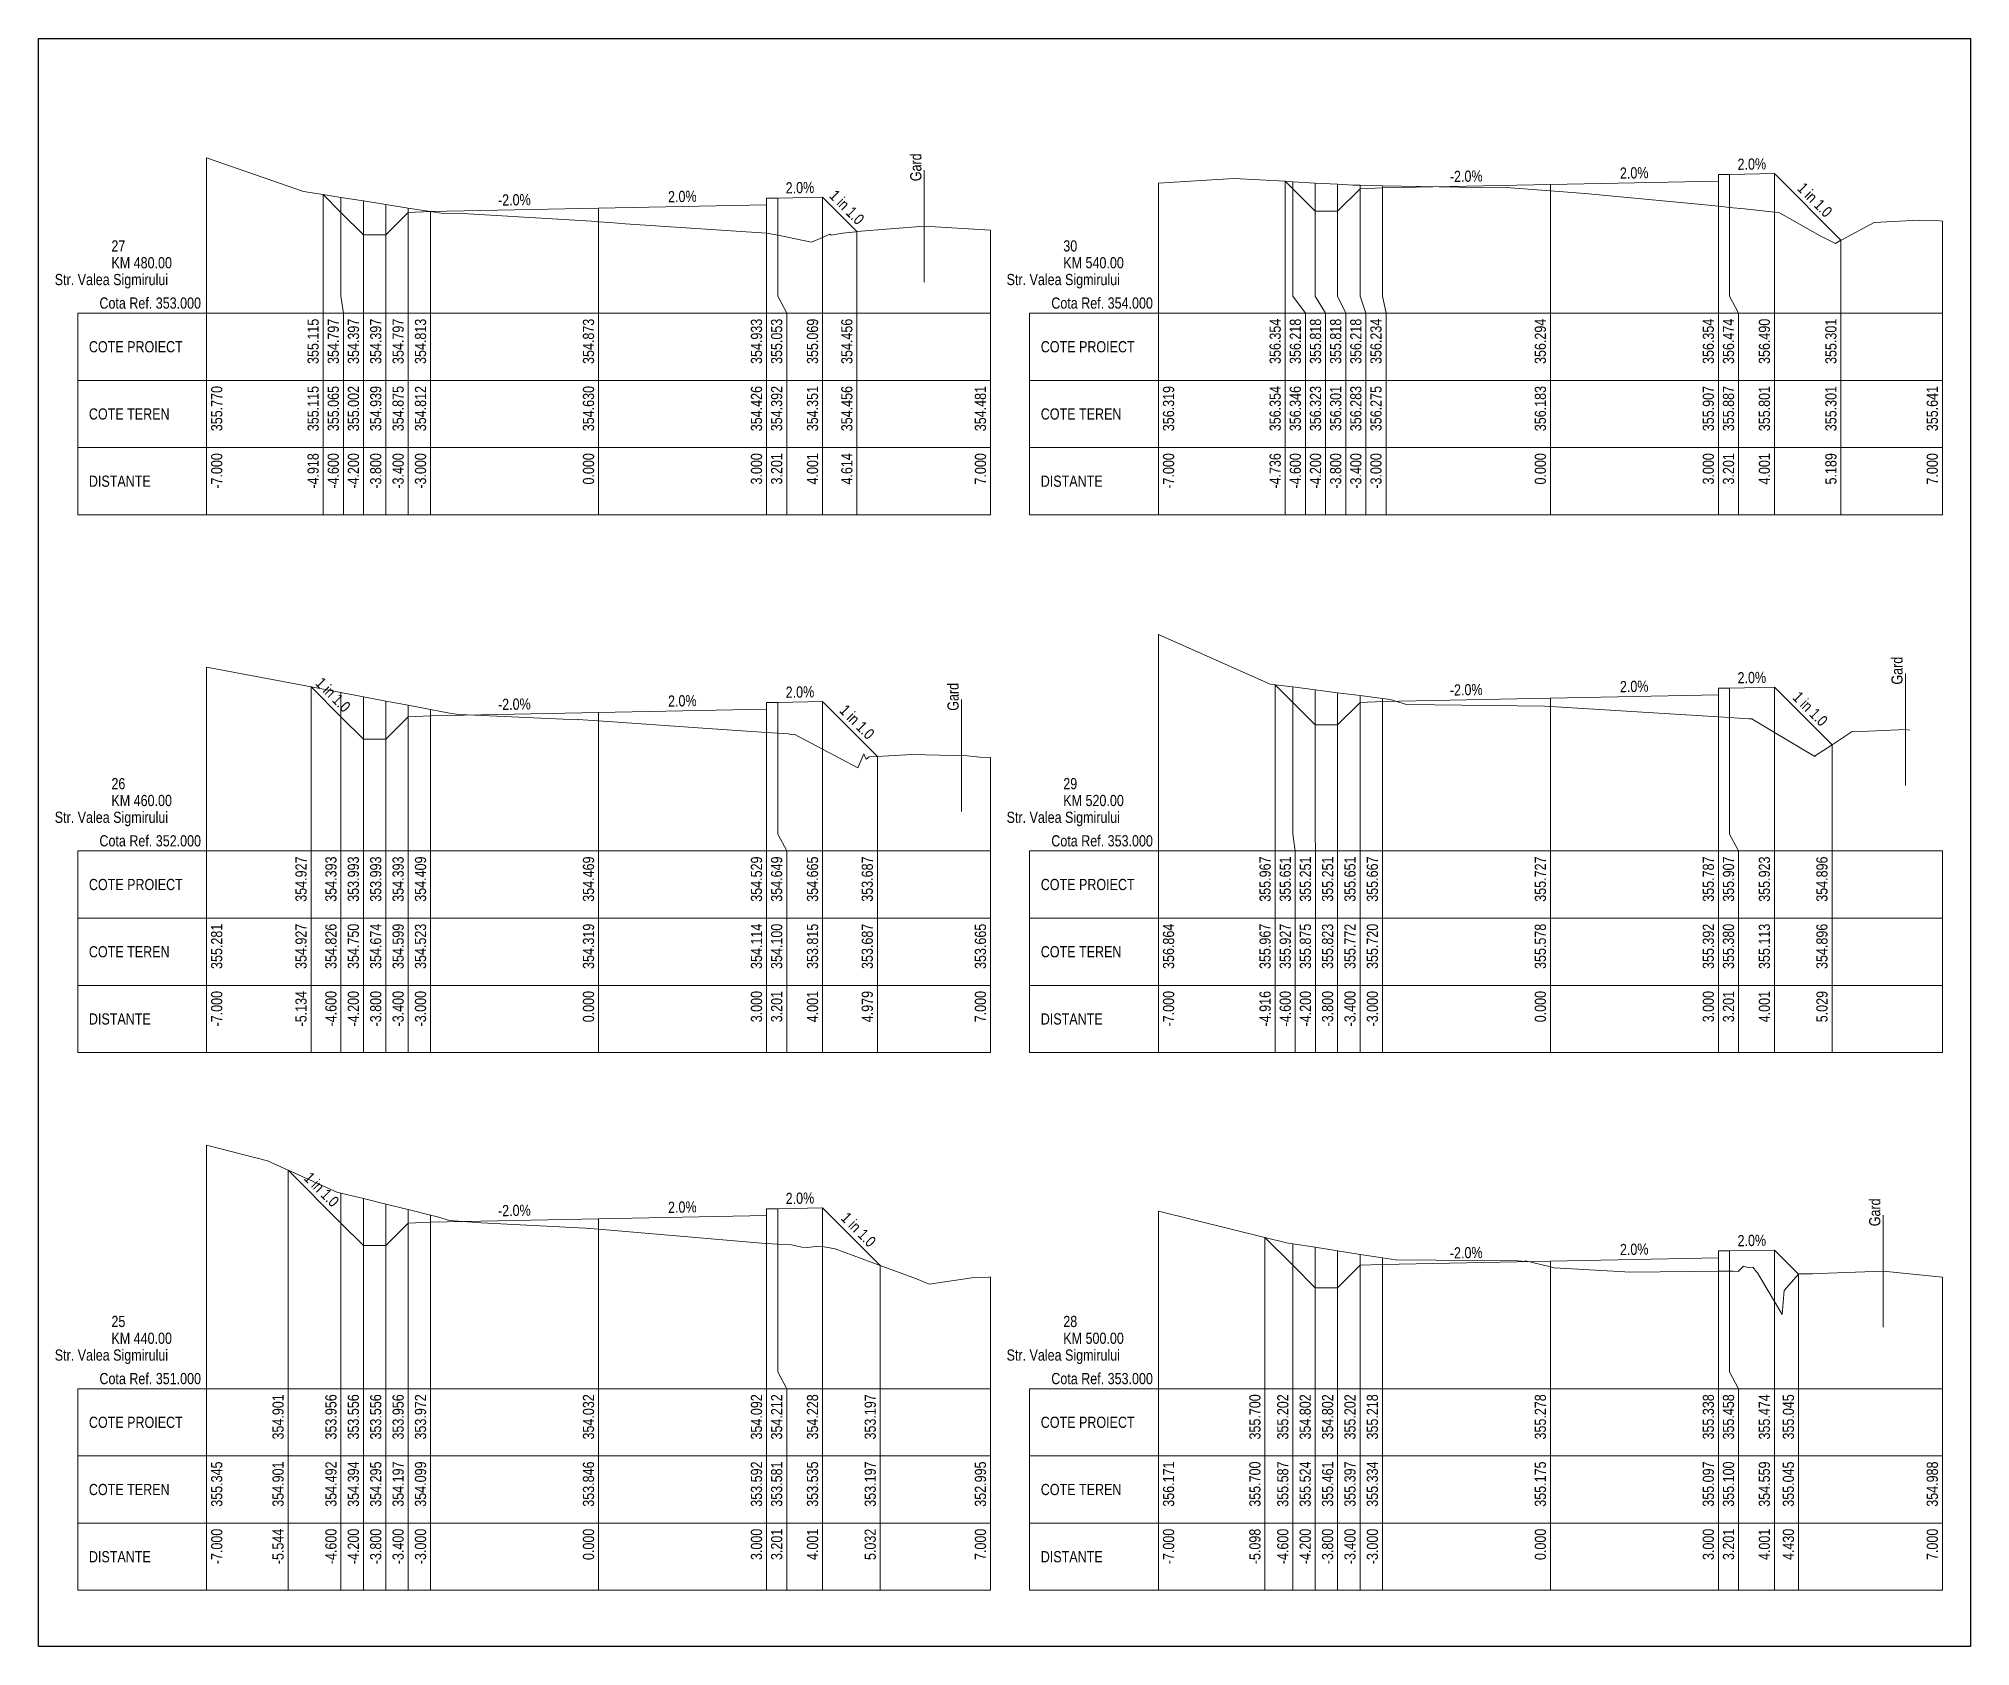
# Model space of a CAD drawing. Extents: x 1 to 634, y 0 to 594.
# Drawn here: x 250 to 284.5, y 0 to 28.7 of the extents above; entities that cross this region are included whole.
import ezdxf
from ezdxf.enums import TextEntityAlignment as Align

# ---------------------------------------------------------------- set-up
doc = ezdxf.new("R2010")
doc.units = 0
doc.header["$MEASUREMENT"] = 0
doc.layers.add('ARD-No Plot', color=1, linetype='Continuous', lineweight=0, plot=False)
for name, color, linetype, lineweight in [('Cartus', 7, 'Continuous', 0), ('DESIGN-TEXT', 7, 'Continuous', 0), ('EXISTING-TEXT', 7, 'Continuous', 0), ('LINES', 7, 'Continuous', 0), ('Text', 7, 'Continuous', 0), ('X-RL', 7, 'Continuous', 0), ('XPLOT-DESIGN', 5, 'Continuous', 0), ('XPLOT-EXISTING', 3, 'Continuous', 0), ('XPLOT-GRADE', 7, 'Continuous', 0), ('XPLOT-KM', 7, 'Continuous', 0), ('XPLOT-TITLE', 7, 'Continuous', 0)]:
    doc.layers.add(name, color=color, linetype=linetype, lineweight=lineweight)
doc.styles.add('$5$$0$Arial', font='arial.ttf', dxfattribs={"width": 0.8})

msp = doc.modelspace()

# ---------------------------------------------------------------- texts
at = {"layer": 'ARD-No Plot', "style": '$5$$0$Arial', "width": 0.8}
for p in [(251.3, 24.3), (268.3, 24.3), (251.3, 14.7), (268.3, 14.7), (251.3, 5.1), (268.3, 5.1)]:
    msp.add_text('Str. Valea Sigmirului', height=0.2, dxfattribs=at).set_placement(p, align=Align.CENTER)
at = {"layer": 'DESIGN-TEXT', "style": '$5$$0$Arial', "width": 0.8}
for s, p in [('355.115', (255.002, 23.7)), ('354.797', (255.362, 23.7)), ('354.397', (255.722, 23.7)), ('354.397', (256.12, 23.7)), ('354.797', (256.52, 23.7)), ('354.813', (256.92, 23.7)), ('354.873', (259.92, 23.7)), ('354.933', (262.92, 23.7)), ('355.053', (263.28, 23.7)), ('355.069', (263.921, 23.7)), ('354.456', (264.534, 23.7)), ('356.354', (272.184, 23.7)), ('356.218', (272.544, 23.7)), ('355.818', (272.904, 23.7)), ('355.818', (273.264, 23.7)), ('356.218', (273.624, 23.7)), ('356.234', (273.984, 23.7)), ('356.294', (276.92, 23.7)), ('356.354', (279.92, 23.7)), ('356.474', (280.28, 23.7)), ('356.490', (280.921, 23.7)), ('355.301', (282.109, 23.7)), ('354.927', (254.786, 14.1)), ('354.393', (255.32, 14.1)), ('353.993', (255.72, 14.1)), ('353.993', (256.12, 14.1)), ('354.393', (256.52, 14.1)), ('354.409', (256.92, 14.1)), ('354.469', (259.92, 14.1)), ('354.529', (262.92, 14.1)), ('354.649', (263.28, 14.1)), ('354.665', (263.921, 14.1)), ('353.687', (264.899, 14.1)), ('355.967', (272.004, 14.1)), ('355.651', (272.364, 14.1)), ('355.251', (272.724, 14.1)), ('355.251', (273.12, 14.1)), ('355.651', (273.52, 14.1)), ('355.667', (273.92, 14.1)), ('355.727', (276.92, 14.1)), ('355.787', (279.92, 14.1)), ('355.907', (280.28, 14.1)), ('355.923', (280.921, 14.1)), ('354.896', (281.949, 14.1)), ('354.901', (254.376, 4.5)), ('353.956', (255.32, 4.5)), ('353.556', (255.72, 4.5)), ('353.556', (256.12, 4.5)), ('353.956', (256.52, 4.5)), ('353.972', (256.92, 4.5)), ('354.032', (259.92, 4.5)), ('354.092', (262.92, 4.5)), ('354.212', (263.28, 4.5)), ('354.228', (263.921, 4.5)), ('353.197', (264.952, 4.5)), ('355.700', (271.822, 4.5)), ('355.202', (272.32, 4.5)), ('354.802', (272.72, 4.5)), ('354.802', (273.12, 4.5)), ('355.202', (273.52, 4.5)), ('355.218', (273.92, 4.5)), ('355.278', (276.92, 4.5)), ('355.338', (279.92, 4.5)), ('355.458', (280.28, 4.5)), ('355.474', (280.921, 4.5)), ('355.045', (281.35, 4.5))]:
    msp.add_text(s, height=0.2, rotation=90, dxfattribs=at).set_placement(p, align=Align.RIGHT)
at = {"layer": 'EXISTING-TEXT', "style": '$5$$0$Arial', "width": 0.8}
for s, p in [('355.770', (253.28, 22.5)), ('355.770', (253.28, 22.5)), ('355.115', (255.002, 22.5)), ('355.065', (255.362, 22.5)), ('355.002', (255.722, 22.5)), ('354.939', (256.12, 22.5)), ('354.875', (256.52, 22.5)), ('354.812', (256.92, 22.5)), ('354.630', (259.92, 22.5)), ('354.630', (259.92, 22.5)), ('354.426', (262.92, 22.5)), ('354.392', (263.28, 22.5)), ('354.351', (263.921, 22.5)), ('354.456', (264.534, 22.5)), ('354.481', (266.92, 22.5)), ('356.319', (270.28, 22.5)), ('356.319', (270.28, 22.5)), ('356.354', (272.184, 22.5)), ('356.346', (272.544, 22.5)), ('356.323', (272.904, 22.5)), ('356.301', (273.264, 22.5)), ('356.283', (273.624, 22.5)), ('356.275', (273.984, 22.5)), ('356.183', (276.92, 22.5)), ('356.183', (276.92, 22.5)), ('355.907', (279.92, 22.5)), ('355.887', (280.28, 22.5)), ('355.801', (280.921, 22.5)), ('355.301', (282.109, 22.5)), ('355.641', (283.92, 22.5)), ('355.281', (253.28, 12.9)), ('355.281', (253.28, 12.9)), ('354.927', (254.786, 12.9)), ('354.826', (255.32, 12.9)), ('354.750', (255.72, 12.9)), ('354.674', (256.12, 12.9)), ('354.599', (256.52, 12.9)), ('354.523', (256.92, 12.9)), ('354.319', (259.92, 12.9)), ('354.319', (259.92, 12.9)), ('354.114', (262.92, 12.9)), ('354.100', (263.28, 12.9)), ('353.815', (263.921, 12.9)), ('353.687', (264.899, 12.9)), ('353.665', (266.92, 12.9)), ('356.864', (270.28, 12.9)), ('356.864', (270.28, 12.9)), ('355.967', (272.004, 12.9)), ('355.927', (272.364, 12.9)), ('355.875', (272.724, 12.9)), ('355.823', (273.12, 12.9)), ('355.772', (273.52, 12.9)), ('355.720', (273.92, 12.9)), ('355.578', (276.92, 12.9)), ('355.578', (276.92, 12.9)), ('355.392', (279.92, 12.9)), ('355.380', (280.28, 12.9)), ('355.113', (280.921, 12.9)), ('354.896', (281.949, 12.9)), ('355.345', (253.28, 3.3)), ('355.345', (253.28, 3.3)), ('354.901', (254.376, 3.3)), ('354.492', (255.32, 3.3)), ('354.394', (255.72, 3.3)), ('354.295', (256.12, 3.3)), ('354.197', (256.52, 3.3)), ('354.099', (256.92, 3.3)), ('353.846', (259.92, 3.3)), ('353.846', (259.92, 3.3)), ('353.592', (262.92, 3.3)), ('353.581', (263.28, 3.3)), ('353.535', (263.921, 3.3)), ('353.197', (264.952, 3.3)), ('352.995', (266.92, 3.3)), ('356.171', (270.28, 3.3)), ('356.171', (270.28, 3.3)), ('355.700', (271.822, 3.3)), ('355.587', (272.32, 3.3)), ('355.524', (272.72, 3.3)), ('355.461', (273.12, 3.3)), ('355.397', (273.52, 3.3)), ('355.334', (273.92, 3.3)), ('355.175', (276.92, 3.3)), ('355.175', (276.92, 3.3)), ('355.097', (279.92, 3.3)), ('355.100', (280.28, 3.3)), ('354.559', (280.921, 3.3)), ('355.045', (281.35, 3.3)), ('354.988', (283.92, 3.3))]:
    msp.add_text(s, height=0.2, rotation=90, dxfattribs=at).set_placement(p, align=Align.RIGHT)
at = {"layer": 'Text', "style": '$5$$0$Arial', "width": 0.8}
for p in [(265.766, 26.155), (283.29, 17.169), (266.431, 16.702), (282.892, 7.499)]:
    msp.add_text('Gard', height=0.2, rotation=90, dxfattribs=at).set_placement(p)
for s, p in [('-7.000', (253.28, 21.3)), ('-7.000', (253.28, 21.3)), ('-4.918', (255.002, 21.3)), ('-4.918', (255.002, 21.3)), ('-4.918', (255.002, 21.3)), ('-4.600', (255.362, 21.3)), ('-4.600', (255.362, 21.3)), ('-4.600', (255.362, 21.3)), ('-4.200', (255.722, 21.3)), ('-4.200', (255.722, 21.3)), ('-4.200', (255.722, 21.3)), ('-3.800', (256.12, 21.3)), ('-3.800', (256.12, 21.3)), ('-3.800', (256.12, 21.3)), ('-3.400', (256.52, 21.3)), ('-3.400', (256.52, 21.3)), ('-3.400', (256.52, 21.3)), ('-3.000', (256.92, 21.3)), ('-3.000', (256.92, 21.3)), ('-3.000', (256.92, 21.3)), ('0.000', (259.92, 21.3)), ('0.000', (259.92, 21.3)), ('0.000', (259.92, 21.3)), ('3.000', (262.92, 21.3)), ('3.000', (262.92, 21.3)), ('3.000', (262.92, 21.3)), ('3.201', (263.28, 21.3)), ('3.201', (263.28, 21.3)), ('3.201', (263.28, 21.3)), ('4.001', (263.921, 21.3)), ('4.001', (263.921, 21.3)), ('4.001', (263.921, 21.3)), ('4.614', (264.534, 21.3)), ('4.614', (264.534, 21.3)), ('4.614', (264.534, 21.3)), ('7.000', (266.92, 21.3)), ('7.000', (266.92, 21.3)), ('-7.000', (270.28, 21.3)), ('-7.000', (270.28, 21.3)), ('-4.736', (272.184, 21.3)), ('-4.736', (272.184, 21.3)), ('-4.736', (272.184, 21.3)), ('-4.600', (272.544, 21.3)), ('-4.600', (272.544, 21.3)), ('-4.600', (272.544, 21.3)), ('-4.200', (272.904, 21.3)), ('-4.200', (272.904, 21.3)), ('-4.200', (272.904, 21.3)), ('-3.800', (273.264, 21.3)), ('-3.800', (273.264, 21.3)), ('-3.800', (273.264, 21.3)), ('-3.400', (273.624, 21.3)), ('-3.400', (273.624, 21.3)), ('-3.400', (273.624, 21.3)), ('-3.000', (273.984, 21.3)), ('-3.000', (273.984, 21.3)), ('-3.000', (273.984, 21.3)), ('0.000', (276.92, 21.3)), ('0.000', (276.92, 21.3)), ('0.000', (276.92, 21.3)), ('3.000', (279.92, 21.3)), ('3.000', (279.92, 21.3)), ('3.000', (279.92, 21.3)), ('3.201', (280.28, 21.3)), ('3.201', (280.28, 21.3)), ('3.201', (280.28, 21.3)), ('4.001', (280.921, 21.3)), ('4.001', (280.921, 21.3)), ('4.001', (280.921, 21.3)), ('5.189', (282.109, 21.3)), ('5.189', (282.109, 21.3)), ('5.189', (282.109, 21.3)), ('7.000', (283.92, 21.3)), ('7.000', (283.92, 21.3)), ('-7.000', (253.28, 11.7)), ('-7.000', (253.28, 11.7)), ('-5.134', (254.786, 11.7)), ('-5.134', (254.786, 11.7)), ('-5.134', (254.786, 11.7)), ('-4.600', (255.32, 11.7)), ('-4.600', (255.32, 11.7)), ('-4.600', (255.32, 11.7)), ('-4.200', (255.72, 11.7)), ('-4.200', (255.72, 11.7)), ('-4.200', (255.72, 11.7)), ('-3.800', (256.12, 11.7)), ('-3.800', (256.12, 11.7)), ('-3.800', (256.12, 11.7)), ('-3.400', (256.52, 11.7)), ('-3.400', (256.52, 11.7)), ('-3.400', (256.52, 11.7)), ('-3.000', (256.92, 11.7)), ('-3.000', (256.92, 11.7)), ('-3.000', (256.92, 11.7)), ('0.000', (259.92, 11.7)), ('0.000', (259.92, 11.7)), ('0.000', (259.92, 11.7)), ('3.000', (262.92, 11.7)), ('3.000', (262.92, 11.7)), ('3.000', (262.92, 11.7)), ('3.201', (263.28, 11.7)), ('3.201', (263.28, 11.7)), ('3.201', (263.28, 11.7)), ('4.001', (263.921, 11.7)), ('4.001', (263.921, 11.7)), ('4.001', (263.921, 11.7)), ('4.979', (264.899, 11.7)), ('4.979', (264.899, 11.7)), ('4.979', (264.899, 11.7)), ('7.000', (266.92, 11.7)), ('7.000', (266.92, 11.7)), ('-7.000', (270.28, 11.7)), ('-7.000', (270.28, 11.7)), ('-7.000', (270.28, 11.7)), ('-7.000', (270.28, 11.7)), ('-4.916', (272.004, 11.7)), ('-4.916', (272.004, 11.7)), ('-4.916', (272.004, 11.7)), ('-4.600', (272.364, 11.7)), ('-4.600', (272.364, 11.7)), ('-4.600', (272.364, 11.7)), ('-4.200', (272.724, 11.7)), ('-4.200', (272.724, 11.7)), ('-4.200', (272.724, 11.7)), ('-3.800', (273.12, 11.7)), ('-3.800', (273.12, 11.7)), ('-3.800', (273.12, 11.7)), ('-3.400', (273.52, 11.7)), ('-3.400', (273.52, 11.7)), ('-3.400', (273.52, 11.7)), ('-3.000', (273.92, 11.7)), ('-3.000', (273.92, 11.7)), ('-3.000', (273.92, 11.7)), ('0.000', (276.92, 11.7)), ('0.000', (276.92, 11.7)), ('0.000', (276.92, 11.7)), ('3.000', (279.92, 11.7)), ('3.000', (279.92, 11.7)), ('3.000', (279.92, 11.7)), ('3.201', (280.28, 11.7)), ('3.201', (280.28, 11.7)), ('3.201', (280.28, 11.7)), ('4.001', (280.921, 11.7)), ('4.001', (280.921, 11.7)), ('4.001', (280.921, 11.7)), ('5.029', (281.949, 11.7)), ('5.029', (281.949, 11.7)), ('5.029', (281.949, 11.7)), ('-7.000', (253.28, 2.1)), ('-7.000', (253.28, 2.1)), ('-5.544', (254.376, 2.1)), ('-5.544', (254.376, 2.1)), ('-5.544', (254.376, 2.1)), ('-4.600', (255.32, 2.1)), ('-4.600', (255.32, 2.1)), ('-4.600', (255.32, 2.1)), ('-4.200', (255.72, 2.1)), ('-4.200', (255.72, 2.1)), ('-4.200', (255.72, 2.1)), ('-3.800', (256.12, 2.1)), ('-3.800', (256.12, 2.1)), ('-3.800', (256.12, 2.1)), ('-3.400', (256.52, 2.1)), ('-3.400', (256.52, 2.1)), ('-3.400', (256.52, 2.1)), ('-3.000', (256.92, 2.1)), ('-3.000', (256.92, 2.1)), ('-3.000', (256.92, 2.1)), ('0.000', (259.92, 2.1)), ('0.000', (259.92, 2.1)), ('0.000', (259.92, 2.1)), ('3.000', (262.92, 2.1)), ('3.000', (262.92, 2.1)), ('3.000', (262.92, 2.1)), ('3.201', (263.28, 2.1)), ('3.201', (263.28, 2.1)), ('3.201', (263.28, 2.1)), ('4.001', (263.921, 2.1)), ('4.001', (263.921, 2.1)), ('4.001', (263.921, 2.1)), ('5.032', (264.952, 2.1)), ('5.032', (264.952, 2.1)), ('5.032', (264.952, 2.1)), ('7.000', (266.92, 2.1)), ('7.000', (266.92, 2.1)), ('-7.000', (270.28, 2.1)), ('-7.000', (270.28, 2.1)), ('-5.098', (271.822, 2.1)), ('-5.098', (271.822, 2.1)), ('-5.098', (271.822, 2.1)), ('-4.600', (272.32, 2.1)), ('-4.600', (272.32, 2.1)), ('-4.600', (272.32, 2.1)), ('-4.200', (272.72, 2.1)), ('-4.200', (272.72, 2.1)), ('-4.200', (272.72, 2.1)), ('-3.800', (273.12, 2.1)), ('-3.800', (273.12, 2.1)), ('-3.800', (273.12, 2.1)), ('-3.400', (273.52, 2.1)), ('-3.400', (273.52, 2.1)), ('-3.400', (273.52, 2.1)), ('-3.000', (273.92, 2.1)), ('-3.000', (273.92, 2.1)), ('-3.000', (273.92, 2.1)), ('0.000', (276.92, 2.1)), ('0.000', (276.92, 2.1)), ('0.000', (276.92, 2.1)), ('3.000', (279.92, 2.1)), ('3.000', (279.92, 2.1)), ('3.000', (279.92, 2.1)), ('3.201', (280.28, 2.1)), ('3.201', (280.28, 2.1)), ('3.201', (280.28, 2.1)), ('4.001', (280.921, 2.1)), ('4.001', (280.921, 2.1)), ('4.001', (280.921, 2.1)), ('4.430', (281.35, 2.1)), ('4.430', (281.35, 2.1)), ('4.430', (281.35, 2.1)), ('7.000', (283.92, 2.1)), ('7.000', (283.92, 2.1))]:
    msp.add_text(s, height=0.2, rotation=90, dxfattribs=at).set_placement(p, align=Align.RIGHT)
at = {"layer": 'X-RL', "style": '$5$$0$Arial', "width": 0.8}
for s, p in [('Cota Ref. 353.000', (252.9, 23.88)), ('Cota Ref. 354.000', (269.9, 23.88)), ('Cota Ref. 352.000', (252.9, 14.28)), ('Cota Ref. 353.000', (269.9, 14.28)), ('Cota Ref. 351.000', (252.9, 4.68)), ('Cota Ref. 353.000', (269.9, 4.68))]:
    msp.add_text(s, height=0.2, dxfattribs=at).set_placement(p, align=Align.RIGHT)
at = {"layer": 'XPLOT-GRADE', "style": '$5$$0$Arial', "width": 0.8}
for s, rotation, p in [('2.0%', 1.1458, (280.599, 26.362)), ('-2.0%', 1.1458, (275.498, 26.144)), ('2.0%', 1.1458, (278.498, 26.204)), ('-2.0%', 1.1458, (258.498, 25.723)), ('2.0%', 1.1458, (261.498, 25.783)), ('2.0%', 1.1458, (263.599, 25.941)), ('1 in 1.0', 315, (264.364, 25.619)), ('1 in 1.0', 315, (281.652, 25.752)), ('1 in 1.0', 315, (255.189, 16.917)), ('2.0%', 1.1458, (280.599, 17.195)), ('-2.0%', 1.1458, (258.498, 16.719)), ('2.0%', 1.1458, (261.498, 16.779)), ('2.0%', 1.1458, (263.599, 16.937)), ('-2.0%', 1.1458, (275.498, 16.977)), ('2.0%', 1.1458, (278.498, 17.037)), ('1 in 1.0', 315, (281.571, 16.666)), ('1 in 1.0', 315, (264.547, 16.432)), ('1 in 1.0', 315, (254.984, 8.085)), ('2.0%', 1.1458, (261.498, 7.742)), ('2.0%', 1.1458, (263.599, 7.9)), ('-2.0%', 1.1458, (258.498, 7.682)), ('1 in 1.0', 315, (264.573, 7.369)), ('2.0%', 1.1458, (280.599, 7.146)), ('-2.0%', 1.1458, (275.498, 6.928)), ('2.0%', 1.1458, (278.498, 6.988))]:
    msp.add_text(s, height=0.2, rotation=rotation, dxfattribs=at).set_placement(p, align=Align.CENTER)
at = {"layer": 'XPLOT-KM', "style": '$5$$0$Arial', "width": 0.8}
for s, p in [('27', (251.3, 24.9)), ('30', (268.3, 24.9)), ('KM 480.00', (251.3, 24.6)), ('KM 540.00', (268.3, 24.6)), ('26', (251.3, 15.3)), ('KM 460.00', (251.3, 15)), ('29', (268.3, 15.3)), ('KM 520.00', (268.3, 15)), ('25', (251.3, 5.7)), ('28', (268.3, 5.7)), ('KM 440.00', (251.3, 5.4)), ('KM 500.00', (268.3, 5.4))]:
    msp.add_text(s, height=0.2, dxfattribs=at).set_placement(p)
at = {"layer": 'XPLOT-TITLE', "style": '$5$$0$Arial', "width": 0.8}
for s, p in [('COTE PROIECT', (250.898, 23.1)), ('COTE PROIECT', (267.898, 23.1)), ('COTE TEREN', (250.898, 21.9)), ('COTE TEREN', (267.898, 21.9)), ('DISTANTE', (250.898, 20.7)), ('DISTANTE', (267.898, 20.7)), ('COTE PROIECT', (250.898, 13.5)), ('COTE PROIECT', (267.898, 13.5)), ('COTE TEREN', (250.898, 12.3)), ('COTE TEREN', (267.898, 12.3)), ('DISTANTE', (250.898, 11.1)), ('DISTANTE', (267.898, 11.1)), ('COTE PROIECT', (250.898, 3.9)), ('COTE PROIECT', (267.898, 3.9)), ('COTE TEREN', (250.898, 2.7)), ('COTE TEREN', (267.898, 2.7)), ('DISTANTE', (250.898, 1.5)), ('DISTANTE', (267.898, 1.5))]:
    msp.add_text(s, height=0.2, dxfattribs=at).set_placement(p)

# ---------------------------------------------------------------- blocks, each defined once
blk = doc.blocks.new('$4$$0$A3_TRANSV_ALIN_TIRENA')
at = {"layer": ''}
blk.add_lwpolyline([(0, 0), (0, 287), (345, 287), (345, 0)], close=True, dxfattribs=at)

# ---------------------------------------------------------------- linework, layer by layer
at = {"layer": 'LINES'}
for p, q in [((253, 24.1), (253, 26.57)), ((253, 24.1), (253, 26.57)), ((265.816, 26.355), (265.816, 24.355)), ((280.201, 24.1), (280.201, 26.274)), ((280.201, 24.1), (280.201, 26.274)), ((280.201, 24.1), (280.201, 26.274)), ((281.001, 24.1), (281.001, 26.29)), ((281.001, 24.1), (281.001, 26.29)), ((281.001, 24.1), (281.001, 26.29)), ((255.082, 24.1), (255.082, 25.915)), ((255.082, 24.1), (255.082, 25.915)), ((255.082, 24.1), (255.082, 25.915)), ((270, 24.1), (270, 26.119)), ((270, 24.1), (270, 26.119)), ((272.264, 24.1), (272.264, 26.154)), ((272.264, 24.1), (272.264, 26.154)), ((272.264, 24.1), (272.264, 26.154)), ((272.4, 24.1), (272.4, 26.146)), ((272.4, 24.1), (272.4, 26.146)), ((272.4, 24.1), (272.4, 26.146)), ((272.8, 24.1), (272.8, 26.123)), ((272.8, 24.1), (272.8, 26.123)), ((272.8, 24.1), (272.8, 26.123)), ((273.2, 24.1), (273.2, 26.101)), ((273.2, 24.1), (273.2, 26.101)), ((273.2, 24.1), (273.2, 26.101)), ((273.6, 24.1), (273.6, 26.083)), ((273.6, 24.1), (273.6, 26.083)), ((273.6, 24.1), (273.6, 26.083)), ((274, 24.1), (274, 26.075)), ((274, 24.1), (274, 26.075)), ((274, 24.1), (274, 26.075)), ((277, 24.1), (277, 26.094)), ((277, 24.1), (277, 26.094)), ((277, 24.1), (277, 26.094)), ((280, 24.1), (280, 26.154)), ((280, 24.1), (280, 26.154)), ((280, 24.1), (280, 26.154)), ((255.4, 24.1), (255.4, 25.865)), ((255.4, 24.1), (255.4, 25.865)), ((255.4, 24.1), (255.4, 25.865)), ((255.8, 24.1), (255.8, 25.802)), ((255.8, 24.1), (255.8, 25.802)), ((255.8, 24.1), (255.8, 25.802)), ((256.2, 24.1), (256.2, 25.739)), ((256.2, 24.1), (256.2, 25.739)), ((256.2, 24.1), (256.2, 25.739)), ((256.6, 24.1), (256.6, 25.675)), ((256.6, 24.1), (256.6, 25.675)), ((256.6, 24.1), (256.6, 25.675)), ((257, 24.1), (257, 25.613)), ((257, 24.1), (257, 25.613)), ((257, 24.1), (257, 25.613)), ((260, 24.1), (260, 25.673)), ((260, 24.1), (260, 25.673)), ((260, 24.1), (260, 25.673)), ((263, 24.1), (263, 25.733)), ((263, 24.1), (263, 25.733)), ((263, 24.1), (263, 25.733)), ((263.201, 24.1), (263.201, 25.853)), ((263.201, 24.1), (263.201, 25.853)), ((263.201, 24.1), (263.201, 25.853)), ((264.001, 24.1), (264.001, 25.869)), ((264.001, 24.1), (264.001, 25.869)), ((264.001, 24.1), (264.001, 25.869)), ((264.614, 24.1), (264.614, 25.256)), ((264.614, 24.1), (264.614, 25.256)), ((264.614, 24.1), (264.614, 25.256)), ((267, 24.1), (267, 25.281)), ((267, 24.1), (267, 25.281)), ((284, 24.1), (284, 25.441)), ((284, 24.1), (284, 25.441)), ((282.189, 24.1), (282.189, 25.101)), ((282.189, 24.1), (282.189, 25.101)), ((282.189, 24.1), (282.189, 25.101)), ((253, 23.8), (253, 24.1)), ((253, 23.8), (253, 24.1)), ((255.082, 23.8), (255.082, 24.1)), ((255.082, 23.8), (255.082, 24.1)), ((255.082, 23.8), (255.082, 24.1)), ((255.442, 23.8), (255.4, 24.1)), ((255.442, 23.8), (255.4, 24.1)), ((255.442, 23.8), (255.4, 24.1)), ((255.802, 23.8), (255.8, 24.1)), ((255.802, 23.8), (255.8, 24.1)), ((255.802, 23.8), (255.8, 24.1)), ((256.2, 23.8), (256.2, 24.1)), ((256.2, 23.8), (256.2, 24.1)), ((256.2, 23.8), (256.2, 24.1)), ((256.6, 23.8), (256.6, 24.1)), ((256.6, 23.8), (256.6, 24.1)), ((256.6, 23.8), (256.6, 24.1)), ((257, 23.8), (257, 24.1)), ((257, 23.8), (257, 24.1)), ((257, 23.8), (257, 24.1)), ((260, 23.8), (260, 24.1)), ((260, 23.8), (260, 24.1)), ((260, 23.8), (260, 24.1)), ((263, 23.8), (263, 24.1)), ((263, 23.8), (263, 24.1)), ((263, 23.8), (263, 24.1)), ((263.36, 23.8), (263.201, 24.1)), ((263.36, 23.8), (263.201, 24.1)), ((263.36, 23.8), (263.201, 24.1)), ((264.001, 23.8), (264.001, 24.1)), ((264.001, 23.8), (264.001, 24.1)), ((264.001, 23.8), (264.001, 24.1)), ((264.614, 23.8), (264.614, 24.1)), ((264.614, 23.8), (264.614, 24.1)), ((264.614, 23.8), (264.614, 24.1)), ((267, 23.8), (267, 24.1)), ((267, 23.8), (267, 24.1)), ((270, 23.8), (270, 24.1)), ((270, 23.8), (270, 24.1)), ((272.264, 23.8), (272.264, 24.1)), ((272.264, 23.8), (272.264, 24.1)), ((272.264, 23.8), (272.264, 24.1)), ((272.624, 23.8), (272.4, 24.1)), ((272.624, 23.8), (272.4, 24.1)), ((272.624, 23.8), (272.4, 24.1)), ((272.984, 23.8), (272.8, 24.1)), ((272.984, 23.8), (272.8, 24.1)), ((272.984, 23.8), (272.8, 24.1)), ((273.344, 23.8), (273.2, 24.1)), ((273.344, 23.8), (273.2, 24.1)), ((273.344, 23.8), (273.2, 24.1)), ((273.704, 23.8), (273.6, 24.1)), ((273.704, 23.8), (273.6, 24.1)), ((273.704, 23.8), (273.6, 24.1)), ((274.064, 23.8), (274, 24.1)), ((274.064, 23.8), (274, 24.1)), ((274.064, 23.8), (274, 24.1)), ((277, 23.8), (277, 24.1)), ((277, 23.8), (277, 24.1)), ((277, 23.8), (277, 24.1)), ((280, 23.8), (280, 24.1)), ((280, 23.8), (280, 24.1)), ((280, 23.8), (280, 24.1)), ((280.36, 23.8), (280.201, 24.1)), ((280.36, 23.8), (280.201, 24.1)), ((280.36, 23.8), (280.201, 24.1)), ((281.001, 23.8), (281.001, 24.1)), ((281.001, 23.8), (281.001, 24.1)), ((281.001, 23.8), (281.001, 24.1)), ((282.189, 23.8), (282.189, 24.1)), ((282.189, 23.8), (282.189, 24.1)), ((282.189, 23.8), (282.189, 24.1)), ((284, 23.8), (284, 24.1)), ((284, 23.8), (284, 24.1)), ((250.698, 22.6), (250.698, 23.8)), ((250.698, 23.8), (253, 23.8)), ((253, 20.2), (253, 23.8)), ((253, 20.2), (253, 23.8)), ((253, 20.2), (253, 23.8)), ((253, 23.8), (267, 23.8)), ((255.082, 20.2), (255.082, 23.8)), ((255.082, 20.2), (255.082, 23.8)), ((255.082, 20.2), (255.082, 23.8)), ((255.442, 20.2), (255.442, 23.8)), ((255.442, 20.2), (255.442, 23.8)), ((255.442, 20.2), (255.442, 23.8)), ((255.802, 20.2), (255.802, 23.8)), ((255.802, 20.2), (255.802, 23.8)), ((255.802, 20.2), (255.802, 23.8)), ((256.2, 20.2), (256.2, 23.8)), ((256.2, 20.2), (256.2, 23.8)), ((256.2, 20.2), (256.2, 23.8)), ((256.6, 20.2), (256.6, 23.8)), ((256.6, 20.2), (256.6, 23.8)), ((256.6, 20.2), (256.6, 23.8)), ((257, 20.2), (257, 23.8)), ((257, 20.2), (257, 23.8)), ((257, 20.2), (257, 23.8)), ((260, 20.2), (260, 23.8)), ((260, 20.2), (260, 23.8)), ((260, 20.2), (260, 23.8)), ((263, 20.2), (263, 23.8)), ((263, 20.2), (263, 23.8)), ((263, 20.2), (263, 23.8)), ((263.36, 20.2), (263.36, 23.8)), ((263.36, 20.2), (263.36, 23.8)), ((263.36, 20.2), (263.36, 23.8)), ((264.001, 20.2), (264.001, 23.8)), ((264.001, 20.2), (264.001, 23.8)), ((264.001, 20.2), (264.001, 23.8)), ((264.614, 20.2), (264.614, 23.8)), ((264.614, 20.2), (264.614, 23.8)), ((264.614, 20.2), (264.614, 23.8)), ((267, 20.2), (267, 23.8)), ((267, 20.2), (267, 23.8)), ((267, 20.2), (267, 23.8)), ((267.698, 22.6), (267.698, 23.8)), ((267.698, 23.8), (270, 23.8)), ((270, 20.2), (270, 23.8)), ((270, 20.2), (270, 23.8)), ((270, 20.2), (270, 23.8)), ((270, 23.8), (284, 23.8)), ((272.264, 20.2), (272.264, 23.8)), ((272.264, 20.2), (272.264, 23.8)), ((272.264, 20.2), (272.264, 23.8)), ((272.624, 20.2), (272.624, 23.8)), ((272.624, 20.2), (272.624, 23.8)), ((272.624, 20.2), (272.624, 23.8)), ((272.984, 20.2), (272.984, 23.8)), ((272.984, 20.2), (272.984, 23.8)), ((272.984, 20.2), (272.984, 23.8)), ((273.344, 20.2), (273.344, 23.8)), ((273.344, 20.2), (273.344, 23.8)), ((273.344, 20.2), (273.344, 23.8)), ((273.704, 20.2), (273.704, 23.8)), ((273.704, 20.2), (273.704, 23.8)), ((273.704, 20.2), (273.704, 23.8)), ((274.064, 20.2), (274.064, 23.8)), ((274.064, 20.2), (274.064, 23.8)), ((274.064, 20.2), (274.064, 23.8)), ((277, 20.2), (277, 23.8)), ((277, 20.2), (277, 23.8)), ((277, 20.2), (277, 23.8)), ((280, 20.2), (280, 23.8)), ((280, 20.2), (280, 23.8)), ((280, 20.2), (280, 23.8)), ((280.36, 20.2), (280.36, 23.8)), ((280.36, 20.2), (280.36, 23.8)), ((280.36, 20.2), (280.36, 23.8)), ((281.001, 20.2), (281.001, 23.8)), ((281.001, 20.2), (281.001, 23.8)), ((281.001, 20.2), (281.001, 23.8)), ((282.189, 20.2), (282.189, 23.8)), ((282.189, 20.2), (282.189, 23.8)), ((282.189, 20.2), (282.189, 23.8)), ((284, 20.2), (284, 23.8)), ((284, 20.2), (284, 23.8)), ((284, 20.2), (284, 23.8)), ((250.698, 21.4), (250.698, 22.6)), ((250.698, 22.6), (253, 22.6)), ((253, 22.6), (250.698, 22.6)), ((253, 22.6), (267, 22.6)), ((267.698, 21.4), (267.698, 22.6)), ((267.698, 22.6), (270, 22.6)), ((270, 22.6), (267.698, 22.6)), ((270, 22.6), (284, 22.6)), ((250.698, 20.2), (250.698, 21.4)), ((250.698, 21.4), (253, 21.4)), ((253, 21.4), (250.698, 21.4)), ((253, 21.4), (267, 21.4)), ((267.698, 20.2), (267.698, 21.4)), ((267.698, 21.4), (270, 21.4)), ((270, 21.4), (267.698, 21.4)), ((270, 21.4), (284, 21.4)), ((253, 20.2), (250.698, 20.2)), ((253, 20.2), (267, 20.2)), ((270, 20.2), (267.698, 20.2)), ((270, 20.2), (284, 20.2)), ((270, 14.5), (270, 18.064)), ((270, 14.5), (270, 18.064)), ((270, 14.5), (270, 18.064)), ((270, 14.5), (270, 18.064)), ((253, 14.5), (253, 17.481)), ((253, 14.5), (253, 17.481)), ((283.34, 17.369), (283.34, 15.369)), ((254.866, 14.5), (254.866, 17.127)), ((254.866, 14.5), (254.866, 17.127)), ((254.866, 14.5), (254.866, 17.127)), ((255.4, 14.5), (255.4, 17.026)), ((255.4, 14.5), (255.4, 17.026)), ((255.4, 14.5), (255.4, 17.026)), ((255.8, 14.5), (255.8, 16.95)), ((255.8, 14.5), (255.8, 16.95)), ((255.8, 14.5), (255.8, 16.95)), ((272.084, 14.5), (272.084, 17.167)), ((272.084, 14.5), (272.084, 17.167)), ((272.084, 14.5), (272.084, 17.167)), ((272.4, 14.5), (272.4, 17.127)), ((272.4, 14.5), (272.4, 17.127)), ((272.4, 14.5), (272.4, 17.127)), ((272.8, 14.5), (272.8, 17.075)), ((272.8, 14.5), (272.8, 17.075)), ((272.8, 14.5), (272.8, 17.075)), ((273.2, 14.5), (273.2, 17.023)), ((273.2, 14.5), (273.2, 17.023)), ((273.2, 14.5), (273.2, 17.023)), ((273.6, 14.5), (273.6, 16.972)), ((273.6, 14.5), (273.6, 16.972)), ((273.6, 14.5), (273.6, 16.972)), ((274, 14.5), (274, 16.92)), ((274, 14.5), (274, 16.92)), ((274, 14.5), (274, 16.92)), ((277, 14.5), (277, 16.927)), ((277, 14.5), (277, 16.927)), ((277, 14.5), (277, 16.927)), ((280, 14.5), (280, 16.987)), ((280, 14.5), (280, 16.987)), ((280, 14.5), (280, 16.987)), ((280.201, 14.5), (280.201, 17.107)), ((280.201, 14.5), (280.201, 17.107)), ((280.201, 14.5), (280.201, 17.107)), ((281.001, 14.5), (281.001, 17.123)), ((281.001, 14.5), (281.001, 17.123)), ((281.001, 14.5), (281.001, 17.123)), ((256.2, 14.5), (256.2, 16.874)), ((256.2, 14.5), (256.2, 16.874)), ((256.2, 14.5), (256.2, 16.874)), ((256.6, 14.5), (256.6, 16.799)), ((256.6, 14.5), (256.6, 16.799)), ((256.6, 14.5), (256.6, 16.799)), ((257, 14.5), (257, 16.723)), ((257, 14.5), (257, 16.723)), ((257, 14.5), (257, 16.723)), ((260, 14.5), (260, 16.669)), ((260, 14.5), (260, 16.669)), ((260, 14.5), (260, 16.669)), ((263, 14.5), (263, 16.729)), ((263, 14.5), (263, 16.729)), ((263, 14.5), (263, 16.729)), ((263.201, 14.5), (263.201, 16.849)), ((263.201, 14.5), (263.201, 16.849)), ((263.201, 14.5), (263.201, 16.849)), ((264.001, 14.5), (264.001, 16.865)), ((264.001, 14.5), (264.001, 16.865)), ((264.001, 14.5), (264.001, 16.865)), ((266.481, 16.902), (266.481, 14.902)), ((264.979, 14.5), (264.979, 15.887)), ((264.979, 14.5), (264.979, 15.887)), ((264.979, 14.5), (264.979, 15.887)), ((282.029, 14.5), (282.029, 16.096)), ((282.029, 14.5), (282.029, 16.096)), ((282.029, 14.5), (282.029, 16.096)), ((267, 14.5), (267, 15.865)), ((267, 14.5), (267, 15.865)), ((253, 14.2), (253, 14.5)), ((253, 14.2), (253, 14.5)), ((254.866, 14.2), (254.866, 14.5)), ((254.866, 14.2), (254.866, 14.5)), ((254.866, 14.2), (254.866, 14.5)), ((255.4, 14.2), (255.4, 14.5)), ((255.4, 14.2), (255.4, 14.5)), ((255.4, 14.2), (255.4, 14.5)), ((255.8, 14.2), (255.8, 14.5)), ((255.8, 14.2), (255.8, 14.5)), ((255.8, 14.2), (255.8, 14.5)), ((256.2, 14.2), (256.2, 14.5)), ((256.2, 14.2), (256.2, 14.5)), ((256.2, 14.2), (256.2, 14.5)), ((256.6, 14.2), (256.6, 14.5)), ((256.6, 14.2), (256.6, 14.5)), ((256.6, 14.2), (256.6, 14.5)), ((257, 14.2), (257, 14.5)), ((257, 14.2), (257, 14.5)), ((257, 14.2), (257, 14.5)), ((260, 14.2), (260, 14.5)), ((260, 14.2), (260, 14.5)), ((260, 14.2), (260, 14.5)), ((263, 14.2), (263, 14.5)), ((263, 14.2), (263, 14.5)), ((263, 14.2), (263, 14.5)), ((263.36, 14.2), (263.201, 14.5)), ((263.36, 14.2), (263.201, 14.5)), ((263.36, 14.2), (263.201, 14.5)), ((264.001, 14.2), (264.001, 14.5)), ((264.001, 14.2), (264.001, 14.5)), ((264.001, 14.2), (264.001, 14.5)), ((264.979, 14.2), (264.979, 14.5)), ((264.979, 14.2), (264.979, 14.5)), ((264.979, 14.2), (264.979, 14.5)), ((267, 14.2), (267, 14.5)), ((267, 14.2), (267, 14.5)), ((270, 14.2), (270, 14.5)), ((270, 14.2), (270, 14.5)), ((270, 14.2), (270, 14.5)), ((270, 14.2), (270, 14.5)), ((272.084, 14.2), (272.084, 14.5)), ((272.084, 14.2), (272.084, 14.5)), ((272.084, 14.2), (272.084, 14.5)), ((272.444, 14.2), (272.4, 14.5)), ((272.444, 14.2), (272.4, 14.5)), ((272.444, 14.2), (272.4, 14.5)), ((272.804, 14.2), (272.8, 14.5)), ((272.804, 14.2), (272.8, 14.5)), ((272.804, 14.2), (272.8, 14.5)), ((273.2, 14.2), (273.2, 14.5)), ((273.2, 14.2), (273.2, 14.5)), ((273.2, 14.2), (273.2, 14.5)), ((273.6, 14.2), (273.6, 14.5)), ((273.6, 14.2), (273.6, 14.5)), ((273.6, 14.2), (273.6, 14.5)), ((274, 14.2), (274, 14.5)), ((274, 14.2), (274, 14.5)), ((274, 14.2), (274, 14.5)), ((277, 14.2), (277, 14.5)), ((277, 14.2), (277, 14.5)), ((277, 14.2), (277, 14.5)), ((280, 14.2), (280, 14.5)), ((280, 14.2), (280, 14.5)), ((280, 14.2), (280, 14.5)), ((280.36, 14.2), (280.201, 14.5)), ((280.36, 14.2), (280.201, 14.5)), ((280.36, 14.2), (280.201, 14.5)), ((281.001, 14.2), (281.001, 14.5)), ((281.001, 14.2), (281.001, 14.5)), ((281.001, 14.2), (281.001, 14.5)), ((282.029, 14.2), (282.029, 14.5)), ((282.029, 14.2), (282.029, 14.5)), ((282.029, 14.2), (282.029, 14.5)), ((250.698, 13), (250.698, 14.2)), ((250.698, 14.2), (253, 14.2)), ((253, 10.6), (253, 14.2)), ((253, 10.6), (253, 14.2)), ((253, 10.6), (253, 14.2)), ((253, 14.2), (267, 14.2)), ((254.866, 10.6), (254.866, 14.2)), ((254.866, 10.6), (254.866, 14.2)), ((254.866, 10.6), (254.866, 14.2)), ((255.4, 10.6), (255.4, 14.2)), ((255.4, 10.6), (255.4, 14.2)), ((255.4, 10.6), (255.4, 14.2)), ((255.8, 10.6), (255.8, 14.2)), ((255.8, 10.6), (255.8, 14.2)), ((255.8, 10.6), (255.8, 14.2)), ((256.2, 10.6), (256.2, 14.2)), ((256.2, 10.6), (256.2, 14.2)), ((256.2, 10.6), (256.2, 14.2)), ((256.6, 10.6), (256.6, 14.2)), ((256.6, 10.6), (256.6, 14.2)), ((256.6, 10.6), (256.6, 14.2)), ((257, 10.6), (257, 14.2)), ((257, 10.6), (257, 14.2)), ((257, 10.6), (257, 14.2)), ((260, 10.6), (260, 14.2)), ((260, 10.6), (260, 14.2)), ((260, 10.6), (260, 14.2)), ((263, 10.6), (263, 14.2)), ((263, 10.6), (263, 14.2)), ((263, 10.6), (263, 14.2)), ((263.36, 10.6), (263.36, 14.2)), ((263.36, 10.6), (263.36, 14.2)), ((263.36, 10.6), (263.36, 14.2)), ((264.001, 10.6), (264.001, 14.2)), ((264.001, 10.6), (264.001, 14.2)), ((264.001, 10.6), (264.001, 14.2)), ((264.979, 10.6), (264.979, 14.2)), ((264.979, 10.6), (264.979, 14.2)), ((264.979, 10.6), (264.979, 14.2)), ((267, 10.6), (267, 14.2)), ((267, 10.6), (267, 14.2)), ((267, 10.6), (267, 14.2)), ((267.698, 13), (267.698, 14.2)), ((267.698, 14.2), (270, 14.2)), ((270, 10.6), (270, 14.2)), ((270, 10.6), (270, 14.2)), ((270, 10.6), (270, 14.2)), ((270, 10.6), (270, 14.2)), ((270, 10.6), (270, 14.2)), ((270, 14.2), (284, 14.2)), ((272.084, 10.6), (272.084, 14.2)), ((272.084, 10.6), (272.084, 14.2)), ((272.084, 10.6), (272.084, 14.2)), ((272.444, 10.6), (272.444, 14.2)), ((272.444, 10.6), (272.444, 14.2)), ((272.444, 10.6), (272.444, 14.2)), ((272.804, 10.6), (272.804, 14.2)), ((272.804, 10.6), (272.804, 14.2)), ((272.804, 10.6), (272.804, 14.2)), ((273.2, 10.6), (273.2, 14.2)), ((273.2, 10.6), (273.2, 14.2)), ((273.2, 10.6), (273.2, 14.2)), ((273.6, 10.6), (273.6, 14.2)), ((273.6, 10.6), (273.6, 14.2)), ((273.6, 10.6), (273.6, 14.2)), ((274, 10.6), (274, 14.2)), ((274, 10.6), (274, 14.2)), ((274, 10.6), (274, 14.2)), ((277, 10.6), (277, 14.2)), ((277, 10.6), (277, 14.2)), ((277, 10.6), (277, 14.2)), ((280, 10.6), (280, 14.2)), ((280, 10.6), (280, 14.2)), ((280, 10.6), (280, 14.2)), ((280.36, 10.6), (280.36, 14.2)), ((280.36, 10.6), (280.36, 14.2)), ((280.36, 10.6), (280.36, 14.2)), ((281.001, 10.6), (281.001, 14.2)), ((281.001, 10.6), (281.001, 14.2)), ((281.001, 10.6), (281.001, 14.2)), ((282.029, 10.6), (282.029, 14.2)), ((282.029, 10.6), (282.029, 14.2)), ((282.029, 10.6), (282.029, 14.2)), ((284, 10.6), (284, 14.2)), ((250.698, 11.8), (250.698, 13)), ((250.698, 13), (253, 13)), ((253, 13), (250.698, 13)), ((253, 13), (267, 13)), ((267.698, 11.8), (267.698, 13)), ((267.698, 13), (270, 13)), ((270, 13), (267.698, 13)), ((270, 13), (284, 13)), ((250.698, 10.6), (250.698, 11.8)), ((250.698, 11.8), (253, 11.8)), ((253, 11.8), (250.698, 11.8)), ((253, 11.8), (267, 11.8)), ((267.698, 10.6), (267.698, 11.8)), ((267.698, 11.8), (270, 11.8)), ((270, 11.8), (267.698, 11.8)), ((270, 11.8), (284, 11.8)), ((253, 10.6), (250.698, 10.6)), ((253, 10.6), (267, 10.6)), ((270, 10.6), (267.698, 10.6)), ((270, 10.6), (284, 10.6)), ((253, 4.9), (253, 8.945)), ((253, 4.9), (253, 8.945)), ((254.456, 4.9), (254.456, 8.501)), ((254.456, 4.9), (254.456, 8.501)), ((254.456, 4.9), (254.456, 8.501)), ((255.4, 4.9), (255.4, 8.092)), ((255.4, 4.9), (255.4, 8.092)), ((255.4, 4.9), (255.4, 8.092)), ((255.8, 4.9), (255.8, 7.994)), ((255.8, 4.9), (255.8, 7.994)), ((255.8, 4.9), (255.8, 7.994)), ((256.2, 4.9), (256.2, 7.895)), ((256.2, 4.9), (256.2, 7.895)), ((256.2, 4.9), (256.2, 7.895)), ((256.6, 4.9), (256.6, 7.797)), ((256.6, 4.9), (256.6, 7.797)), ((256.6, 4.9), (256.6, 7.797)), ((257, 4.9), (257, 7.699)), ((257, 4.9), (257, 7.699)), ((257, 4.9), (257, 7.699)), ((260, 4.9), (260, 7.632)), ((260, 4.9), (260, 7.632)), ((260, 4.9), (260, 7.632)), ((263, 4.9), (263, 7.692)), ((263, 4.9), (263, 7.692)), ((263, 4.9), (263, 7.692)), ((263.201, 4.9), (263.201, 7.812)), ((263.201, 4.9), (263.201, 7.812)), ((263.201, 4.9), (263.201, 7.812)), ((264.001, 4.9), (264.001, 7.828)), ((264.001, 4.9), (264.001, 7.828)), ((264.001, 4.9), (264.001, 7.828)), ((270, 4.9), (270, 7.771)), ((270, 4.9), (270, 7.771)), ((282.942, 7.699), (282.942, 5.699)), ((271.902, 4.9), (271.902, 7.3)), ((271.902, 4.9), (271.902, 7.3)), ((271.902, 4.9), (271.902, 7.3)), ((272.4, 4.9), (272.4, 7.187)), ((272.4, 4.9), (272.4, 7.187)), ((272.4, 4.9), (272.4, 7.187)), ((272.8, 4.9), (272.8, 7.124)), ((272.8, 4.9), (272.8, 7.124)), ((272.8, 4.9), (272.8, 7.124)), ((273.2, 4.9), (273.2, 7.061)), ((273.2, 4.9), (273.2, 7.061)), ((273.2, 4.9), (273.2, 7.061)), ((273.6, 4.9), (273.6, 6.997)), ((273.6, 4.9), (273.6, 6.997)), ((273.6, 4.9), (273.6, 6.997)), ((274, 4.9), (274, 6.934)), ((274, 4.9), (274, 6.934)), ((274, 4.9), (274, 6.934)), ((280, 4.9), (280, 6.938)), ((280, 4.9), (280, 6.938)), ((280, 4.9), (280, 6.938)), ((280.201, 4.9), (280.201, 7.058)), ((280.201, 4.9), (280.201, 7.058)), ((280.201, 4.9), (280.201, 7.058)), ((281.001, 4.9), (281.001, 7.074)), ((281.001, 4.9), (281.001, 7.074)), ((281.001, 4.9), (281.001, 7.074)), ((265.032, 4.9), (265.032, 6.797)), ((265.032, 4.9), (265.032, 6.797)), ((265.032, 4.9), (265.032, 6.797)), ((267, 4.9), (267, 6.595)), ((267, 4.9), (267, 6.595)), ((277, 4.9), (277, 6.878)), ((277, 4.9), (277, 6.878)), ((277, 4.9), (277, 6.878)), ((281.43, 4.9), (281.43, 6.645)), ((281.43, 4.9), (281.43, 6.645)), ((281.43, 4.9), (281.43, 6.645)), ((284, 4.9), (284, 6.588)), ((284, 4.9), (284, 6.588)), ((253, 4.6), (253, 4.9)), ((253, 4.6), (253, 4.9)), ((254.456, 4.6), (254.456, 4.9)), ((254.456, 4.6), (254.456, 4.9)), ((254.456, 4.6), (254.456, 4.9)), ((255.4, 4.6), (255.4, 4.9)), ((255.4, 4.6), (255.4, 4.9)), ((255.4, 4.6), (255.4, 4.9)), ((255.8, 4.6), (255.8, 4.9)), ((255.8, 4.6), (255.8, 4.9)), ((255.8, 4.6), (255.8, 4.9)), ((256.2, 4.6), (256.2, 4.9)), ((256.2, 4.6), (256.2, 4.9)), ((256.2, 4.6), (256.2, 4.9)), ((256.6, 4.6), (256.6, 4.9)), ((256.6, 4.6), (256.6, 4.9)), ((256.6, 4.6), (256.6, 4.9)), ((257, 4.6), (257, 4.9)), ((257, 4.6), (257, 4.9)), ((257, 4.6), (257, 4.9)), ((260, 4.6), (260, 4.9)), ((260, 4.6), (260, 4.9)), ((260, 4.6), (260, 4.9)), ((263, 4.6), (263, 4.9)), ((263, 4.6), (263, 4.9)), ((263, 4.6), (263, 4.9)), ((263.36, 4.6), (263.201, 4.9)), ((263.36, 4.6), (263.201, 4.9)), ((263.36, 4.6), (263.201, 4.9)), ((264.001, 4.6), (264.001, 4.9)), ((264.001, 4.6), (264.001, 4.9)), ((264.001, 4.6), (264.001, 4.9)), ((265.032, 4.6), (265.032, 4.9)), ((265.032, 4.6), (265.032, 4.9)), ((265.032, 4.6), (265.032, 4.9)), ((267, 4.6), (267, 4.9)), ((267, 4.6), (267, 4.9)), ((270, 4.6), (270, 4.9)), ((270, 4.6), (270, 4.9)), ((271.902, 4.6), (271.902, 4.9)), ((271.902, 4.6), (271.902, 4.9)), ((271.902, 4.6), (271.902, 4.9)), ((272.4, 4.6), (272.4, 4.9)), ((272.4, 4.6), (272.4, 4.9)), ((272.4, 4.6), (272.4, 4.9)), ((272.8, 4.6), (272.8, 4.9)), ((272.8, 4.6), (272.8, 4.9)), ((272.8, 4.6), (272.8, 4.9)), ((273.2, 4.6), (273.2, 4.9)), ((273.2, 4.6), (273.2, 4.9)), ((273.2, 4.6), (273.2, 4.9)), ((273.6, 4.6), (273.6, 4.9)), ((273.6, 4.6), (273.6, 4.9)), ((273.6, 4.6), (273.6, 4.9)), ((274, 4.6), (274, 4.9)), ((274, 4.6), (274, 4.9)), ((274, 4.6), (274, 4.9)), ((277, 4.6), (277, 4.9)), ((277, 4.6), (277, 4.9)), ((277, 4.6), (277, 4.9)), ((280, 4.6), (280, 4.9)), ((280, 4.6), (280, 4.9)), ((280, 4.6), (280, 4.9)), ((280.36, 4.6), (280.201, 4.9)), ((280.36, 4.6), (280.201, 4.9)), ((280.36, 4.6), (280.201, 4.9)), ((281.001, 4.6), (281.001, 4.9)), ((281.001, 4.6), (281.001, 4.9)), ((281.001, 4.6), (281.001, 4.9)), ((281.43, 4.6), (281.43, 4.9)), ((281.43, 4.6), (281.43, 4.9)), ((281.43, 4.6), (281.43, 4.9)), ((284, 4.6), (284, 4.9)), ((284, 4.6), (284, 4.9)), ((250.698, 3.4), (250.698, 4.6)), ((250.698, 4.6), (253, 4.6)), ((253, 1), (253, 4.6)), ((253, 1), (253, 4.6)), ((253, 1), (253, 4.6)), ((253, 4.6), (267, 4.6)), ((254.456, 1), (254.456, 4.6)), ((254.456, 1), (254.456, 4.6)), ((254.456, 1), (254.456, 4.6)), ((255.4, 1), (255.4, 4.6)), ((255.4, 1), (255.4, 4.6)), ((255.4, 1), (255.4, 4.6)), ((255.8, 1), (255.8, 4.6)), ((255.8, 1), (255.8, 4.6)), ((255.8, 1), (255.8, 4.6)), ((256.2, 1), (256.2, 4.6)), ((256.2, 1), (256.2, 4.6)), ((256.2, 1), (256.2, 4.6)), ((256.6, 1), (256.6, 4.6)), ((256.6, 1), (256.6, 4.6)), ((256.6, 1), (256.6, 4.6)), ((257, 1), (257, 4.6)), ((257, 1), (257, 4.6)), ((257, 1), (257, 4.6)), ((260, 1), (260, 4.6)), ((260, 1), (260, 4.6)), ((260, 1), (260, 4.6)), ((263, 1), (263, 4.6)), ((263, 1), (263, 4.6)), ((263, 1), (263, 4.6)), ((263.36, 1), (263.36, 4.6)), ((263.36, 1), (263.36, 4.6)), ((263.36, 1), (263.36, 4.6)), ((264.001, 1), (264.001, 4.6)), ((264.001, 1), (264.001, 4.6)), ((264.001, 1), (264.001, 4.6)), ((265.032, 1), (265.032, 4.6)), ((265.032, 1), (265.032, 4.6)), ((265.032, 1), (265.032, 4.6)), ((267, 1), (267, 4.6)), ((267, 1), (267, 4.6)), ((267, 1), (267, 4.6)), ((267.698, 3.4), (267.698, 4.6)), ((267.698, 4.6), (270, 4.6)), ((270, 1), (270, 4.6)), ((270, 1), (270, 4.6)), ((270, 1), (270, 4.6)), ((270, 4.6), (284, 4.6)), ((271.902, 1), (271.902, 4.6)), ((271.902, 1), (271.902, 4.6)), ((271.902, 1), (271.902, 4.6)), ((272.4, 1), (272.4, 4.6)), ((272.4, 1), (272.4, 4.6)), ((272.4, 1), (272.4, 4.6)), ((272.8, 1), (272.8, 4.6)), ((272.8, 1), (272.8, 4.6)), ((272.8, 1), (272.8, 4.6)), ((273.2, 1), (273.2, 4.6)), ((273.2, 1), (273.2, 4.6)), ((273.2, 1), (273.2, 4.6)), ((273.6, 1), (273.6, 4.6)), ((273.6, 1), (273.6, 4.6)), ((273.6, 1), (273.6, 4.6)), ((274, 1), (274, 4.6)), ((274, 1), (274, 4.6)), ((274, 1), (274, 4.6)), ((277, 1), (277, 4.6)), ((277, 1), (277, 4.6)), ((277, 1), (277, 4.6)), ((280, 1), (280, 4.6)), ((280, 1), (280, 4.6)), ((280, 1), (280, 4.6)), ((280.36, 1), (280.36, 4.6)), ((280.36, 1), (280.36, 4.6)), ((280.36, 1), (280.36, 4.6)), ((281.001, 1), (281.001, 4.6)), ((281.001, 1), (281.001, 4.6)), ((281.001, 1), (281.001, 4.6)), ((281.43, 1), (281.43, 4.6)), ((281.43, 1), (281.43, 4.6)), ((281.43, 1), (281.43, 4.6)), ((284, 1), (284, 4.6)), ((284, 1), (284, 4.6)), ((284, 1), (284, 4.6)), ((250.698, 2.2), (250.698, 3.4)), ((250.698, 3.4), (253, 3.4)), ((253, 3.4), (250.698, 3.4)), ((253, 3.4), (267, 3.4)), ((267.698, 2.2), (267.698, 3.4)), ((267.698, 3.4), (270, 3.4)), ((270, 3.4), (267.698, 3.4)), ((270, 3.4), (284, 3.4)), ((250.698, 1), (250.698, 2.2)), ((250.698, 2.2), (253, 2.2)), ((253, 2.2), (250.698, 2.2)), ((253, 2.2), (267, 2.2)), ((267.698, 1), (267.698, 2.2)), ((267.698, 2.2), (270, 2.2)), ((270, 2.2), (267.698, 2.2)), ((270, 2.2), (284, 2.2)), ((253, 1), (250.698, 1)), ((253, 1), (267, 1)), ((270, 1), (267.698, 1)), ((270, 1), (284, 1))]:
    msp.add_line(p, q, dxfattribs=at)
at = {"layer": 'XPLOT-DESIGN'}
for p, q in [((280, 26.154), (280.001, 26.274)), ((280.001, 26.274), (280.201, 26.274)), ((280.201, 26.274), (281.001, 26.29)), ((281.001, 26.29), (282.189, 25.101)), ((255.082, 25.915), (255.4, 25.597)), ((272.264, 26.154), (272.4, 26.018)), ((272.4, 26.018), (272.8, 25.618)), ((273.2, 25.618), (273.6, 26.018)), ((273.6, 26.018), (274, 26.034)), ((274, 26.034), (277, 26.094)), ((277, 26.094), (280, 26.154)), ((255.4, 25.597), (255.8, 25.197)), ((256.2, 25.197), (256.6, 25.597)), ((256.6, 25.597), (257, 25.613)), ((257, 25.613), (260, 25.673)), ((260, 25.673), (263, 25.733)), ((263, 25.733), (263.001, 25.853)), ((263.001, 25.853), (263.201, 25.853)), ((263.201, 25.853), (264.001, 25.869)), ((264.001, 25.869), (264.614, 25.256)), ((272.8, 25.618), (273.2, 25.618)), ((255.8, 25.197), (256.2, 25.197)), ((254.866, 17.127), (255.4, 16.593)), ((272.084, 17.167), (272.4, 16.851)), ((274, 16.867), (277, 16.927)), ((277, 16.927), (280, 16.987)), ((280, 16.987), (280.001, 17.107)), ((280.001, 17.107), (280.201, 17.107)), ((280.201, 17.107), (281.001, 17.123)), ((281.001, 17.123), (282.029, 16.096)), ((255.4, 16.593), (255.8, 16.193)), ((256.2, 16.193), (256.6, 16.593)), ((256.6, 16.593), (257, 16.609)), ((257, 16.609), (260, 16.669)), ((260, 16.669), (263, 16.729)), ((263, 16.729), (263.001, 16.849)), ((263.001, 16.849), (263.201, 16.849)), ((263.201, 16.849), (264.001, 16.865)), ((264.001, 16.865), (264.979, 15.887)), ((272.4, 16.851), (272.8, 16.451)), ((273.2, 16.451), (273.6, 16.851)), ((273.6, 16.851), (274, 16.867)), ((272.8, 16.451), (273.2, 16.451)), ((255.8, 16.193), (256.2, 16.193)), ((254.456, 8.501), (255.4, 7.556)), ((257, 7.572), (260, 7.632)), ((260, 7.632), (263, 7.692)), ((263, 7.692), (263.001, 7.812)), ((263.001, 7.812), (263.201, 7.812)), ((263.201, 7.812), (264.001, 7.828)), ((264.001, 7.828), (265.032, 6.797)), ((255.4, 7.556), (255.8, 7.156)), ((256.2, 7.156), (256.6, 7.556)), ((256.6, 7.556), (257, 7.572)), ((271.902, 7.3), (272.4, 6.802)), ((255.8, 7.156), (256.2, 7.156)), ((277, 6.878), (280, 6.938)), ((280, 6.938), (280.001, 7.058)), ((280.001, 7.058), (280.201, 7.058)), ((280.201, 7.058), (281.001, 7.074)), ((281.001, 7.074), (281.43, 6.645)), ((272.4, 6.802), (272.8, 6.402)), ((273.2, 6.402), (273.6, 6.802)), ((273.6, 6.802), (274, 6.818)), ((274, 6.818), (277, 6.878)), ((272.8, 6.402), (273.2, 6.402))]:
    msp.add_line(p, q, dxfattribs=at)
at = {"layer": 'XPLOT-EXISTING'}
for p, q in [((253, 26.57), (253, 26.57)), ((253, 26.57), (254.729, 25.971)), ((254.729, 25.971), (255.082, 25.915)), ((255.082, 25.915), (255.4, 25.865)), ((270, 26.119), (271.348, 26.206)), ((270, 26.119), (270, 26.119)), ((271.348, 26.206), (272.264, 26.154)), ((272.264, 26.154), (272.4, 26.146)), ((272.4, 26.146), (272.8, 26.123)), ((272.8, 26.123), (273.2, 26.101)), ((273.2, 26.101), (273.474, 26.085)), ((273.474, 26.085), (273.6, 26.083)), ((273.6, 26.083), (274, 26.075)), ((274, 26.075), (275.698, 26.043)), ((275.698, 26.043), (276.288, 26.035)), ((276.288, 26.035), (277, 25.983)), ((277, 25.983), (277, 25.983)), ((277, 25.983), (277.612, 25.938)), ((277.612, 25.938), (279.704, 25.737)), ((255.4, 25.865), (255.8, 25.802)), ((255.8, 25.802), (256.2, 25.739)), ((256.2, 25.739), (256.6, 25.675)), ((256.6, 25.675), (257, 25.612)), ((257, 25.612), (257.229, 25.576)), ((257.229, 25.576), (257.67, 25.572)), ((257.67, 25.572), (259.976, 25.434)), ((279.704, 25.737), (280, 25.707)), ((280, 25.707), (280.201, 25.687)), ((280.201, 25.687), (280.469, 25.66)), ((280.469, 25.66), (281.001, 25.601)), ((281.001, 25.601), (281.093, 25.591)), ((281.093, 25.591), (281.816, 25.18)), ((259.976, 25.434), (259.99, 25.431)), ((259.99, 25.431), (260, 25.43)), ((260, 25.43), (260, 25.43)), ((260, 25.43), (260.199, 25.419)), ((260.199, 25.419), (260.474, 25.396)), ((260.474, 25.396), (263, 25.226)), ((263, 25.226), (263.036, 25.223)), ((263.036, 25.223), (263.201, 25.192)), ((263.201, 25.192), (263.375, 25.159)), ((264.001, 25.151), (264.131, 25.208)), ((264.131, 25.208), (264.156, 25.191)), ((264.156, 25.191), (264.354, 25.229)), ((264.354, 25.229), (264.592, 25.254)), ((264.592, 25.254), (264.614, 25.256)), ((264.614, 25.256), (265.816, 25.355)), ((265.816, 25.355), (267, 25.281)), ((282.202, 25.109), (282.78, 25.417)), ((282.78, 25.417), (283.573, 25.459)), ((283.573, 25.459), (283.903, 25.456)), ((283.903, 25.456), (284, 25.441)), ((263.375, 25.159), (263.805, 25.066)), ((263.805, 25.066), (264.001, 25.151)), ((281.816, 25.18), (282.094, 25.042)), ((282.094, 25.042), (282.189, 25.101)), ((282.189, 25.101), (282.202, 25.109)), ((270, 18.064), (270, 18.064)), ((270, 18.064), (271.996, 17.179)), ((253, 17.481), (253, 17.481)), ((253, 17.481), (254.866, 17.127)), ((254.866, 17.127), (255.4, 17.026)), ((255.4, 17.026), (255.8, 16.95)), ((255.8, 16.95), (256.2, 16.874)), ((271.996, 17.179), (272.084, 17.167)), ((272.084, 17.167), (272.4, 17.127)), ((272.4, 17.127), (272.8, 17.075)), ((272.8, 17.075), (273.2, 17.023)), ((273.2, 17.023), (273.6, 16.972)), ((273.6, 16.972), (274, 16.92)), ((274, 16.92), (274.137, 16.903)), ((256.2, 16.874), (256.6, 16.799)), ((256.6, 16.799), (257, 16.723)), ((257, 16.723), (257.186, 16.688)), ((257.186, 16.688), (257.373, 16.65)), ((257.373, 16.65), (257.464, 16.638)), ((257.464, 16.638), (257.52, 16.635)), ((257.52, 16.635), (259.628, 16.542)), ((274.137, 16.903), (274.429, 16.816)), ((274.429, 16.816), (276.898, 16.781)), ((276.898, 16.781), (276.987, 16.779)), ((276.987, 16.779), (277, 16.778)), ((277, 16.778), (277, 16.778)), ((277, 16.778), (280, 16.592)), ((280, 16.592), (280.201, 16.58)), ((280.201, 16.58), (280.546, 16.559)), ((259.628, 16.542), (259.636, 16.544)), ((259.636, 16.544), (259.806, 16.533)), ((259.806, 16.533), (260, 16.519)), ((260, 16.519), (260, 16.519)), ((260, 16.519), (261.862, 16.39)), ((261.862, 16.39), (263, 16.314)), ((263, 16.314), (263.201, 16.3)), ((263.201, 16.3), (263.391, 16.287)), ((263.391, 16.287), (263.427, 16.279)), ((263.427, 16.279), (263.492, 16.286)), ((263.492, 16.286), (264.001, 16.015)), ((280.546, 16.559), (280.599, 16.557)), ((280.599, 16.557), (280.608, 16.555)), ((280.608, 16.555), (280.615, 16.543)), ((280.615, 16.543), (281.001, 16.313)), ((281.001, 16.313), (281.721, 15.884)), ((282.029, 16.096), (282.388, 16.331)), ((282.388, 16.331), (282.419, 16.328)), ((282.419, 16.328), (283.34, 16.369)), ((283.34, 16.369), (283.42, 16.354)), ((264.001, 16.015), (264.63, 15.681)), ((264.63, 15.681), (264.738, 15.93)), ((264.738, 15.93), (264.778, 15.836)), ((264.778, 15.836), (264.832, 15.879)), ((264.832, 15.879), (264.979, 15.887)), ((264.979, 15.887), (265.59, 15.919)), ((265.59, 15.919), (266.589, 15.9)), ((266.589, 15.9), (266.808, 15.875)), ((266.808, 15.875), (267, 15.865)), ((281.721, 15.884), (281.735, 15.903)), ((281.735, 15.903), (282.029, 16.096)), ((253, 8.945), (253, 8.945)), ((253, 8.945), (254.086, 8.666)), ((254.086, 8.666), (254.456, 8.501)), ((254.456, 8.501), (255.327, 8.11)), ((255.327, 8.11), (255.4, 8.092)), ((255.4, 8.092), (255.8, 7.994)), ((255.8, 7.994), (256.2, 7.895)), ((256.2, 7.895), (256.6, 7.797)), ((256.6, 7.797), (257, 7.699)), ((257, 7.699), (257.122, 7.669)), ((257.122, 7.669), (257.338, 7.601)), ((257.338, 7.601), (257.902, 7.563)), ((270, 7.771), (270, 7.771)), ((270, 7.771), (271.902, 7.3)), ((257.902, 7.563), (259.765, 7.466)), ((259.765, 7.466), (260, 7.446)), ((260, 7.446), (260, 7.446)), ((260, 7.446), (262.98, 7.193)), ((271.902, 7.3), (272.285, 7.205)), ((262.98, 7.193), (263, 7.192)), ((263, 7.192), (263.201, 7.181)), ((263.201, 7.181), (263.445, 7.167)), ((263.445, 7.167), (263.633, 7.127)), ((263.633, 7.127), (263.724, 7.122)), ((263.724, 7.122), (263.938, 7.145)), ((263.938, 7.145), (264.001, 7.135)), ((264.001, 7.135), (264.227, 7.095)), ((264.227, 7.095), (265.032, 6.797)), ((272.285, 7.205), (272.4, 7.187)), ((272.4, 7.187), (272.8, 7.124)), ((272.8, 7.124), (273.2, 7.061)), ((273.2, 7.061), (273.6, 6.997)), ((273.6, 6.997), (274, 6.934)), ((274, 6.934), (274.233, 6.897)), ((265.032, 6.797), (265.678, 6.558)), ((265.678, 6.558), (265.902, 6.464)), ((265.902, 6.464), (266.667, 6.577)), ((266.667, 6.577), (266.969, 6.593)), ((266.969, 6.593), (267, 6.595)), ((274.233, 6.897), (276.417, 6.88)), ((276.417, 6.88), (276.546, 6.873)), ((276.546, 6.873), (276.557, 6.884)), ((276.557, 6.884), (277, 6.775)), ((277, 6.775), (277, 6.775)), ((277, 6.775), (277.068, 6.758)), ((277.068, 6.758), (278.437, 6.679)), ((278.437, 6.679), (280, 6.697)), ((280, 6.697), (280.201, 6.7)), ((280.201, 6.7), (280.262, 6.7)), ((280.262, 6.7), (280.352, 6.693)), ((280.352, 6.693), (280.447, 6.788)), ((280.447, 6.788), (280.502, 6.771)), ((280.502, 6.771), (280.573, 6.76)), ((280.573, 6.76), (280.616, 6.771)), ((280.616, 6.771), (280.682, 6.683)), ((280.682, 6.683), (280.699, 6.668)), ((280.699, 6.668), (280.741, 6.597)), ((280.741, 6.597), (281.001, 6.159)), ((281.173, 6.353), (281.43, 6.645)), ((281.43, 6.645), (281.434, 6.65)), ((281.434, 6.65), (281.681, 6.651)), ((281.681, 6.651), (281.795, 6.655)), ((281.795, 6.655), (282.942, 6.699)), ((282.942, 6.699), (284, 6.588)), ((281.14, 5.925), (281.173, 6.353)), ((281.001, 6.159), (281.14, 5.925))]:
    msp.add_line(p, q, dxfattribs=at)

# ---------------------------------------------------------------- block references
at = {"layer": 'Cartus', "xscale": 0.1, "yscale": 0.1, "zscale": 0.1}
msp.add_blockref('$4$$0$A3_TRANSV_ALIN_TIRENA', (250, 0), dxfattribs=at)

msp.set_redraw_order([(e.dxf.handle, doc.entitydb.next_handle()) for e in msp.query("TEXT MTEXT ATTDEF DIMENSION ARC_DIMENSION")])  # texts and dimensions are drawn at this point

doc.saveas('drawing.dxf')
